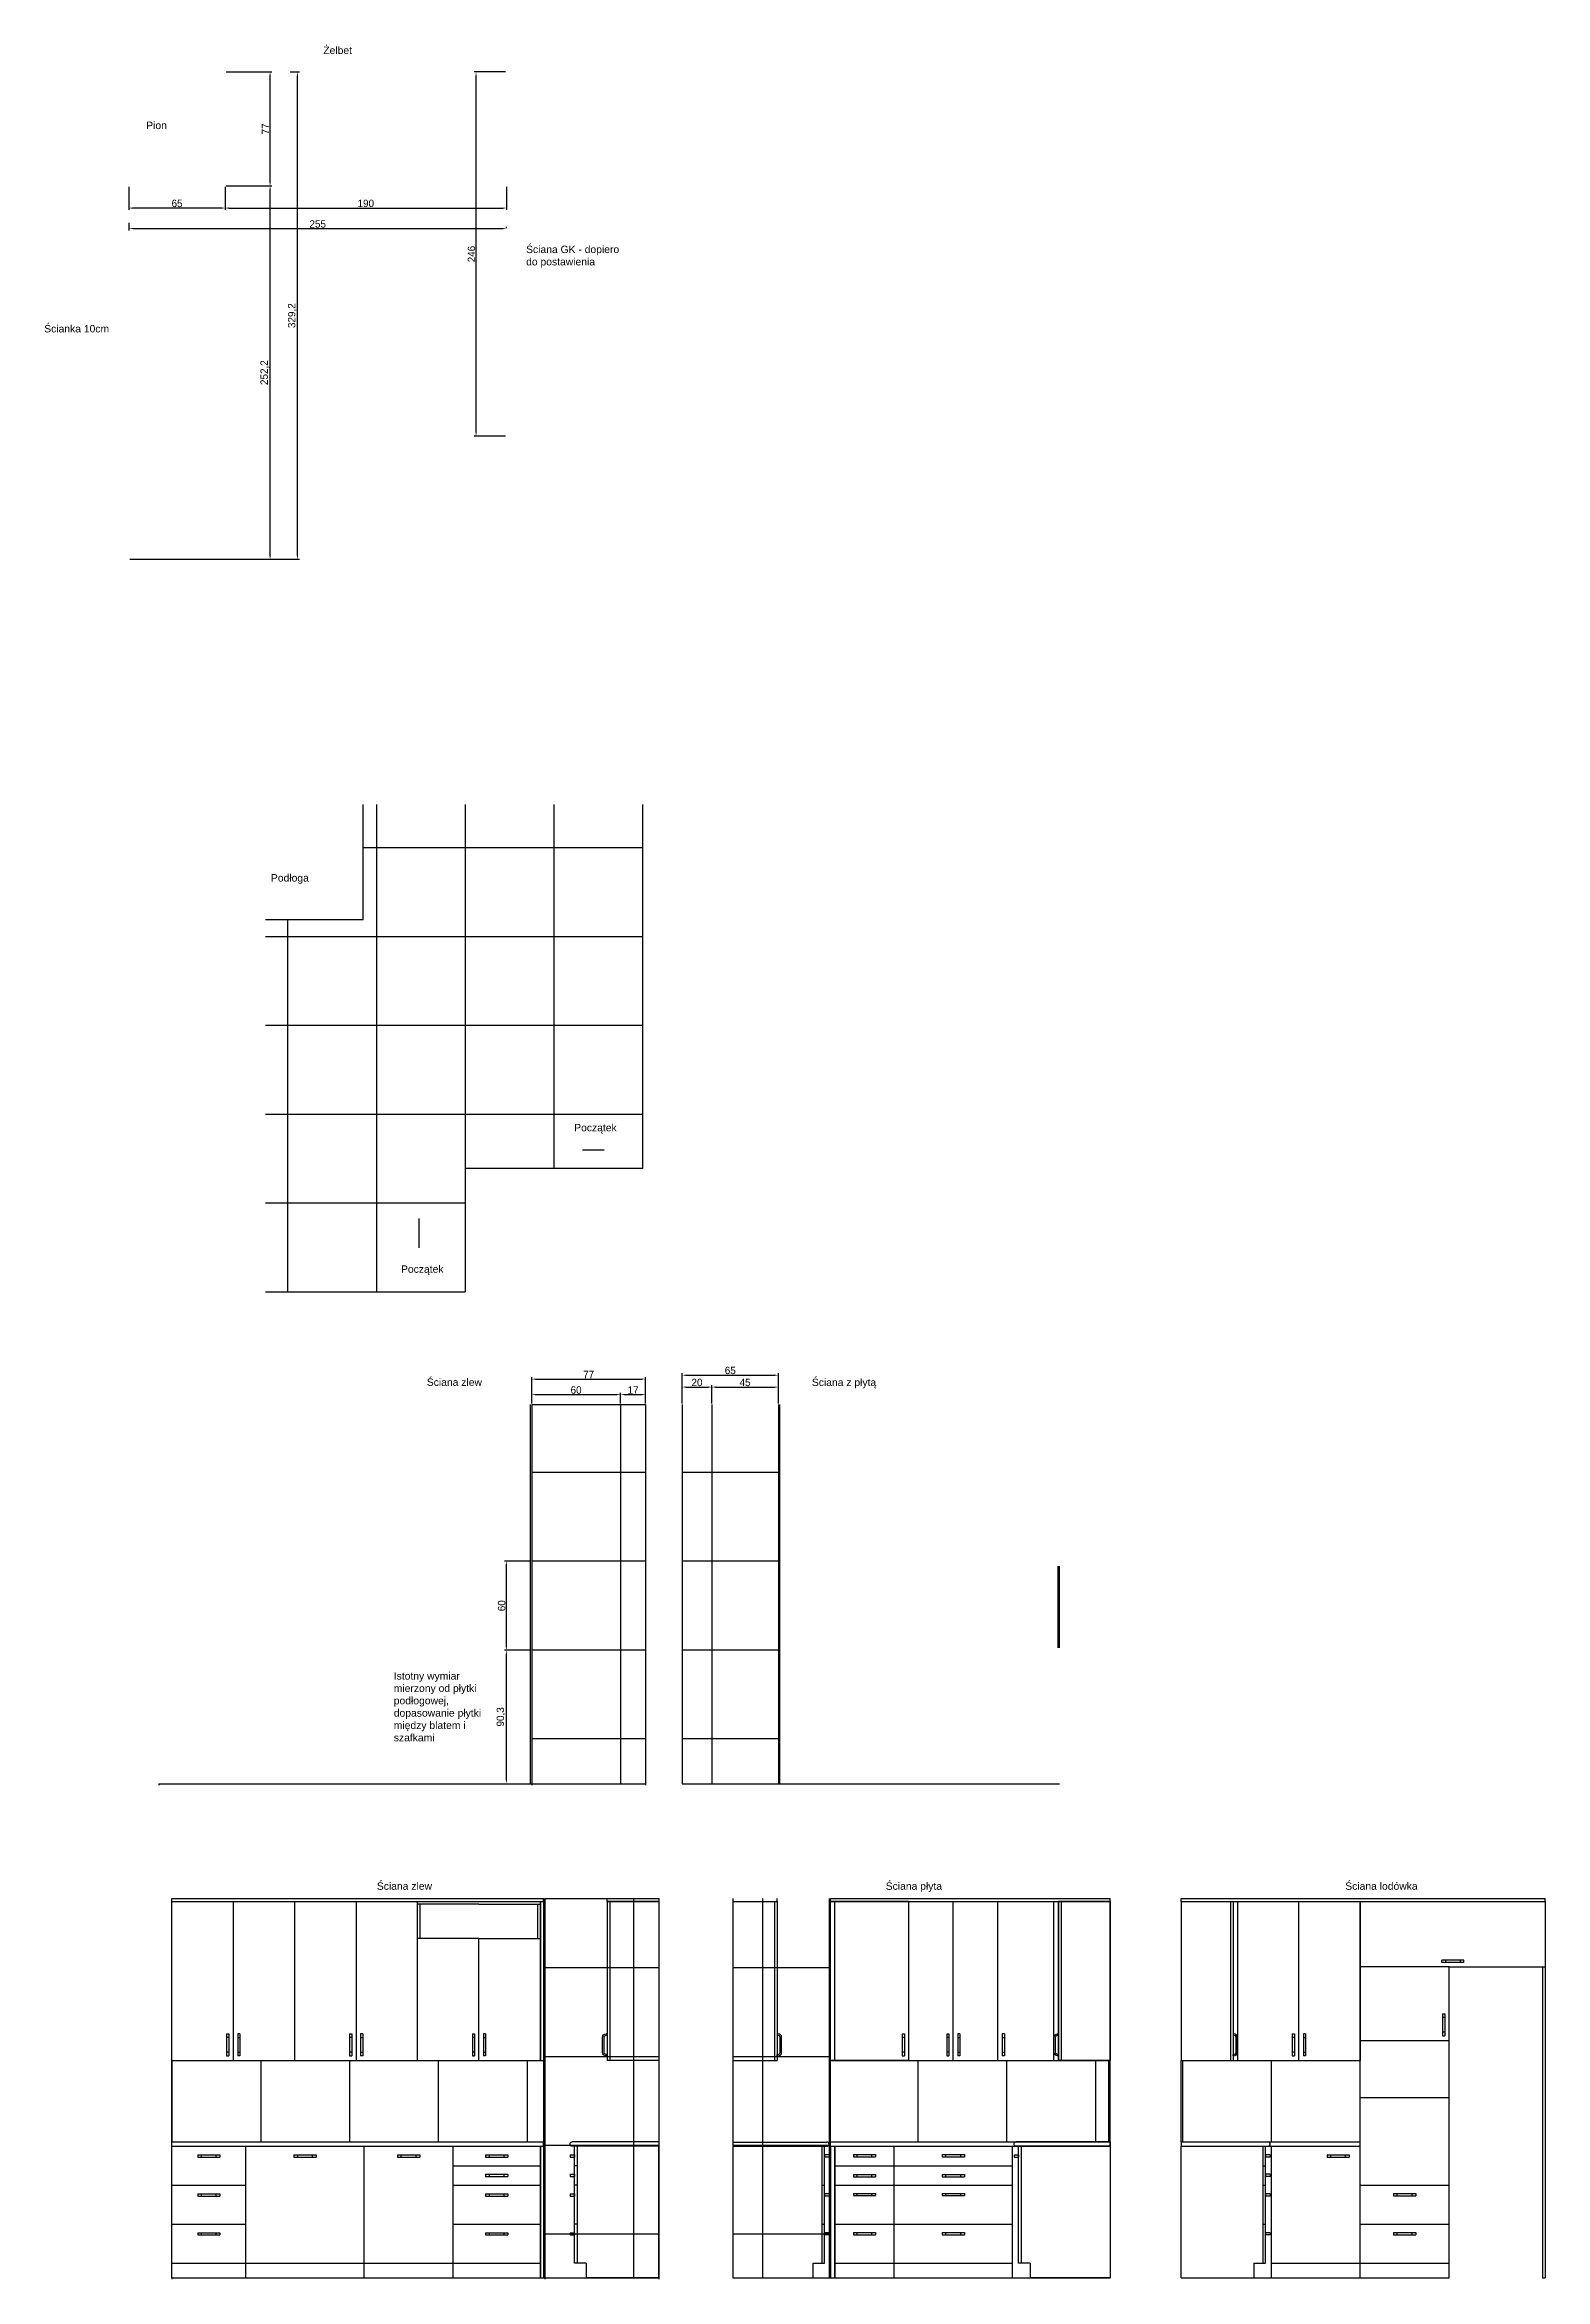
# Model space of a CAD drawing. Header units: millimetres. Extents: x 369 to 7898, y -3373 to 1610.
# Drawn here: x 4156 to 5170, y -1523 to -13 of the extents above; entities that cross this region are included whole.
import ezdxf

# ---------------------------------------------------------------- set-up
doc = ezdxf.new("R2010")
doc.units = ezdxf.units.MM
doc.layers.add('Meble', color=42, linetype='Continuous')
doc.layers.add('Płytki', color=254, linetype='Continuous')
doc.layers.add('Wymiar', color=7, linetype='Continuous', true_color=0x9e9e9e)
doc.dimstyles.new('ISO-25', dxfattribs={"dimtxt": 2.5, "dimasz": 2.5, "dimexe": 1.25, "dimexo": 0.625, "dimtad": 1, "dimtxsty": 'Standard', "dimcen": 2.5, "dimadec": 0, "dimazin": 0, "dimtfac": 1, "dimtmove": 0, "dimatfit": 3, "dimfxl": 1, "dimarcsym": 0})

msp = doc.modelspace()

# ---------------------------------------------------------------- texts
at = {"color": 104, "char_height": 5, "attachment_point": 1}
for s, insert, width in [('{\\fArial|b0|i0|c238|p0;Żelbet}', (4344.381, -14.572), 64.10948), ('{\\fArial|b0|i0|c238|p0;Pion}', (4224.745, -65.281), 64.10948), ('{\\fArial|b0|i0|c238|p0;Ściana GK - dopiero do postawienia}', (4481.433, -149.039), 64.10948), ('{\\fArial|b0|i0|c238|p0;Ścianka 10cm}', (4155.819, -202.641), 64.10948), ('{\\fArial|b0|i0|c238|p0;Podłoga}', (4309.01, -573.594), 64.10948), ('{\\fArial|b0|i0|c238|p0;Początek}', (4513.912, -742.325), 35.22546), ('{\\fArial|b0|i0|c238|p0;Początek}', (4396.916, -837.892), 35.22546), ('{\\fArial|b0|i0|c238|p0;Ściana zlew}', (4414.333, -914.285), 64.10948), ('{\\fArial|b0|i0|c238|p0;Ściana z płytą}', (4674.512, -914.396), 64.10948), ('{\\fArial|b0|i0|c238|p0;Istotny wymiar mierzony od płytki podłogowej, dopasowanie płytki między blatem i szafkami}', (4392.02, -1112.714), 69.4963), ('{\\fArial|b0|i0|c238|p0;Ściana zlew}', (4380.583, -1254.703), 64.10948), ('{\\fArial|b0|i0|c238|p0;Ściana płyta}', (4724.415, -1254.703), 64.10948), ('{\\fArial|b0|i0|c238|p0;Ściana lodówka}', (5034.914, -1254.703), 64.10948)]:
    msp.add_mtext(s, dxfattribs=dict(at, insert=insert, width=width))

# ---------------------------------------------------------------- blocks, each defined once
blk = doc.blocks.new('*D642')
at = {"layer": 'Defpoints', "color": 0}
for p in [(4278.1, -108.7), (4308.4, -108.7), (4213.1, -360.9)]:
    blk.add_point(p, dxfattribs=at)
at = {"layer": 'Wymiar', "color": 0, "lineweight": -2}
for p, q in [((4278.7, -108.7), (4309.7, -108.7)), ((4308.4, -358.4), (4308.4, -111.2)), ((4213.7, -360.9), (4309.7, -360.9))]:
    blk.add_line(p, q, dxfattribs=at)
at = {"layer": 'Wymiar', "color": 0}
for points in [[(4308.9, -111.2), (4308, -111.2), (4308.4, -108.7)], [(4308, -358.4), (4308.9, -358.4), (4308.4, -360.9)]]:
    blk.add_solid(points, dxfattribs=at)
at = {"layer": 'Wymiar', "color": 0, "insert": (4304.9, -234.8), "char_height": 5, "attachment_point": 5, "rotation": 90}
blk.add_mtext('252,2', dxfattribs=at)
blk = doc.blocks.new('*D643')
at = {"layer": 'Defpoints', "color": 0}
for p in [(4278.1, -31.7), (4308.4, -31.7), (4278.1, -108.7)]:
    blk.add_point(p, dxfattribs=at)
at = {"layer": 'Wymiar', "color": 0, "lineweight": -2}
for p, q in [((4278.7, -31.7), (4309.7, -31.7)), ((4308.4, -106.2), (4308.4, -34.2)), ((4278.7, -108.7), (4309.7, -108.7))]:
    blk.add_line(p, q, dxfattribs=at)
at = {"layer": 'Wymiar', "color": 0}
for points in [[(4308.9, -34.2), (4308, -34.2), (4308.4, -31.7)], [(4308, -106.2), (4308.9, -106.2), (4308.4, -108.7)]]:
    blk.add_solid(points, dxfattribs=at)
at = {"layer": 'Wymiar', "color": 0, "insert": (4305.3, -70.2), "char_height": 5, "attachment_point": 5, "rotation": 90}
blk.add_mtext('77', dxfattribs=at)
blk = doc.blocks.new('*D644')
at = {"layer": 'Defpoints', "color": 0}
for p in [(4321.5, -31.7), (4327, -31.7), (4213.1, -360.9)]:
    blk.add_point(p, dxfattribs=at)
at = {"layer": 'Wymiar', "color": 0, "lineweight": -2}
for p, q in [((4322.1, -31.7), (4328.3, -31.7)), ((4327, -358.4), (4327, -34.2)), ((4213.7, -360.9), (4328.3, -360.9))]:
    blk.add_line(p, q, dxfattribs=at)
at = {"layer": 'Wymiar', "color": 0}
for points in [[(4327.4, -34.2), (4326.6, -34.2), (4327, -31.7)], [(4326.6, -358.4), (4327.4, -358.4), (4327, -360.9)]]:
    blk.add_solid(points, dxfattribs=at)
at = {"layer": 'Wymiar', "color": 0, "insert": (4323.5, -196.3), "char_height": 5, "attachment_point": 5, "rotation": 90}
blk.add_mtext('329,2', dxfattribs=at)
blk = doc.blocks.new('*D645')
at = {"layer": 'Defpoints', "color": 0}
for p in [(4447.6, -31.7), (4468.1, -31.7), (4468.1, -277.7)]:
    blk.add_point(p, dxfattribs=at)
at = {"layer": 'Wymiar', "color": 0, "lineweight": -2}
for p, q in [((4467.5, -31.7), (4446.3, -31.7)), ((4447.6, -275.2), (4447.6, -34.2)), ((4467.5, -277.7), (4446.3, -277.7))]:
    blk.add_line(p, q, dxfattribs=at)
at = {"layer": 'Wymiar', "color": 0}
for points in [[(4448, -34.2), (4447.2, -34.2), (4447.6, -31.7)], [(4447.2, -275.2), (4448, -275.2), (4447.6, -277.7)]]:
    blk.add_solid(points, dxfattribs=at)
at = {"layer": 'Wymiar', "color": 0, "insert": (4444.5, -154.7), "char_height": 5, "attachment_point": 5, "rotation": 90}
blk.add_mtext('246', dxfattribs=at)
blk = doc.blocks.new('*D646')
at = {"layer": 'Defpoints', "color": 0}
for p in [(4278.1, -108.7), (4468.1, -108.7), (4468.1, -123.6)]:
    blk.add_point(p, dxfattribs=at)
at = {"layer": 'Wymiar', "color": 0, "lineweight": -2}
for p, q in [((4278.1, -109.3), (4278.1, -124.9)), ((4468.1, -109.3), (4468.1, -124.9)), ((4280.6, -123.6), (4465.6, -123.6))]:
    blk.add_line(p, q, dxfattribs=at)
at = {"layer": 'Wymiar', "color": 0}
for points in [[(4280.6, -123.2), (4280.6, -124.1), (4278.1, -123.6)], [(4465.6, -124.1), (4465.6, -123.2), (4468.1, -123.6)]]:
    blk.add_solid(points, dxfattribs=at)
at = {"layer": 'Wymiar', "color": 0, "insert": (4373.1, -120.5), "char_height": 5, "attachment_point": 5}
blk.add_mtext('190', dxfattribs=at)
blk = doc.blocks.new('*D647')
at = {"layer": 'Defpoints', "color": 0}
for p in [(4213.1, -108.7), (4278.1, -108.7), (4213.1, -123.6)]:
    blk.add_point(p, dxfattribs=at)
at = {"layer": 'Wymiar', "color": 0, "lineweight": -2}
for p, q in [((4213.1, -109.3), (4213.1, -124.9)), ((4278.1, -109.3), (4278.1, -124.9)), ((4275.6, -123.6), (4215.6, -123.6))]:
    blk.add_line(p, q, dxfattribs=at)
at = {"layer": 'Wymiar', "color": 0}
for points in [[(4215.6, -123.2), (4215.6, -124.1), (4213.1, -123.6)], [(4275.6, -124.1), (4275.6, -123.2), (4278.1, -123.6)]]:
    blk.add_solid(points, dxfattribs=at)
at = {"layer": 'Wymiar', "color": 0, "insert": (4245.6, -120.5), "char_height": 5, "attachment_point": 5}
blk.add_mtext('65', dxfattribs=at)
blk = doc.blocks.new('*D648')
at = {"layer": 'Defpoints', "color": 0}
for p in [(4213.1, -132.9), (4468.1, -137.5), (4468.1, -137.8)]:
    blk.add_point(p, dxfattribs=at)
at = {"layer": 'Wymiar', "color": 0, "lineweight": -2}
for p, q in [((4213.1, -133.5), (4213.1, -138.7)), ((4215.6, -137.5), (4465.6, -137.5)), ((4468.1, -137.2), (4468.1, -136.2))]:
    blk.add_line(p, q, dxfattribs=at)
at = {"layer": 'Wymiar', "color": 0}
for points in [[(4215.6, -137.1), (4215.6, -137.9), (4213.1, -137.5)], [(4465.6, -137.9), (4465.6, -137.1), (4468.1, -137.5)]]:
    blk.add_solid(points, dxfattribs=at)
at = {"layer": 'Wymiar', "color": 0, "insert": (4340.6, -134.4), "char_height": 5, "attachment_point": 5}
blk.add_mtext('255', dxfattribs=at)
blk = doc.blocks.new('*D669')
at = {"layer": 'Defpoints', "color": 0}
for p in [(4606.9, -920.1), (4586.9, -931.9), (4606.9, -931.9)]:
    blk.add_point(p, dxfattribs=at)
at = {"layer": 'Płytki', "color": 0, "lineweight": -2}
for p, q in [((4586.9, -931.3), (4586.9, -918.9)), ((4589.4, -920.1), (4604.4, -920.1)), ((4606.9, -931.3), (4606.9, -918.9))]:
    blk.add_line(p, q, dxfattribs=at)
at = {"layer": 'Płytki', "color": 0}
for points in [[(4589.4, -919.7), (4589.4, -920.5), (4586.9, -920.1)], [(4604.4, -920.5), (4604.4, -919.7), (4606.9, -920.1)]]:
    blk.add_solid(points, dxfattribs=at)
at = {"layer": 'Płytki', "color": 0, "insert": (4596.9, -917), "char_height": 5, "attachment_point": 5}
blk.add_mtext('20', dxfattribs=at)
blk = doc.blocks.new('*D670')
at = {"layer": 'Defpoints', "color": 0}
for p in [(4651.9, -920.1), (4606.9, -931.9), (4651.9, -931.9)]:
    blk.add_point(p, dxfattribs=at)
at = {"layer": 'Płytki', "color": 0, "lineweight": -2}
for p, q in [((4606.9, -931.3), (4606.9, -918.9)), ((4609.4, -920.1), (4649.4, -920.1)), ((4651.9, -931.3), (4651.9, -918.9))]:
    blk.add_line(p, q, dxfattribs=at)
at = {"layer": 'Płytki', "color": 0}
for points in [[(4609.4, -919.7), (4609.4, -920.5), (4606.9, -920.1)], [(4649.4, -920.5), (4649.4, -919.7), (4651.9, -920.1)]]:
    blk.add_solid(points, dxfattribs=at)
at = {"layer": 'Płytki', "color": 0, "insert": (4629.4, -917), "char_height": 5, "attachment_point": 5}
blk.add_mtext('45', dxfattribs=at)
blk = doc.blocks.new('*D671')
at = {"layer": 'Defpoints', "color": 0}
for p in [(4651.9, -912.1), (4586.9, -931.9), (4651.9, -931.9)]:
    blk.add_point(p, dxfattribs=at)
at = {"layer": 'Płytki', "color": 0, "lineweight": -2}
for p, q in [((4586.9, -931.3), (4586.9, -910.8)), ((4589.4, -912.1), (4649.4, -912.1)), ((4651.9, -931.3), (4651.9, -910.8))]:
    blk.add_line(p, q, dxfattribs=at)
at = {"layer": 'Płytki', "color": 0}
for points in [[(4589.4, -911.7), (4589.4, -912.5), (4586.9, -912.1)], [(4649.4, -912.5), (4649.4, -911.7), (4651.9, -912.1)]]:
    blk.add_solid(points, dxfattribs=at)
at = {"layer": 'Płytki', "color": 0, "insert": (4619.4, -908.9), "char_height": 5, "attachment_point": 5}
blk.add_mtext('65', dxfattribs=at)
blk = doc.blocks.new('*D672')
at = {"layer": 'Defpoints', "color": 0}
for p in [(4485.2, -931.9), (4545.2, -925.2), (4545.2, -931.9)]:
    blk.add_point(p, dxfattribs=at)
at = {"layer": 'Płytki', "color": 0, "lineweight": -2}
for p, q in [((4485.2, -931.3), (4485.2, -923.9)), ((4487.7, -925.2), (4542.7, -925.2)), ((4545.2, -931.3), (4545.2, -923.9))]:
    blk.add_line(p, q, dxfattribs=at)
at = {"layer": 'Płytki', "color": 0}
for points in [[(4487.7, -924.8), (4487.7, -925.6), (4485.2, -925.2)], [(4542.7, -925.6), (4542.7, -924.8), (4545.2, -925.2)]]:
    blk.add_solid(points, dxfattribs=at)
at = {"layer": 'Płytki', "color": 0, "insert": (4515.2, -922.1), "char_height": 5, "attachment_point": 5}
blk.add_mtext('60', dxfattribs=at)
blk = doc.blocks.new('*D673')
at = {"layer": 'Defpoints', "color": 0}
for p in [(4545.2, -931.9), (4562.2, -925.2), (4562.2, -931.9)]:
    blk.add_point(p, dxfattribs=at)
at = {"layer": 'Płytki', "color": 0, "lineweight": -2}
for p, q in [((4545.2, -931.3), (4545.2, -923.9)), ((4547.7, -925.2), (4559.7, -925.2)), ((4562.2, -931.3), (4562.2, -923.9))]:
    blk.add_line(p, q, dxfattribs=at)
at = {"layer": 'Płytki', "color": 0}
for points in [[(4547.7, -924.8), (4547.7, -925.6), (4545.2, -925.2)], [(4559.7, -925.6), (4559.7, -924.8), (4562.2, -925.2)]]:
    blk.add_solid(points, dxfattribs=at)
at = {"layer": 'Płytki', "color": 0, "insert": (4553.7, -922.1), "char_height": 5, "attachment_point": 5}
blk.add_mtext('17', dxfattribs=at)
blk = doc.blocks.new('*D674')
at = {"layer": 'Defpoints', "color": 0}
for p in [(4562.2, -914.7), (4485.2, -931.9), (4562.2, -931.9)]:
    blk.add_point(p, dxfattribs=at)
at = {"layer": 'Płytki', "color": 0, "lineweight": -2}
for p, q in [((4485.2, -931.3), (4485.2, -913.4)), ((4487.7, -914.7), (4559.7, -914.7)), ((4562.2, -931.3), (4562.2, -913.4))]:
    blk.add_line(p, q, dxfattribs=at)
at = {"layer": 'Płytki', "color": 0}
for points in [[(4487.7, -914.3), (4487.7, -915.1), (4485.2, -914.7)], [(4559.7, -915.1), (4559.7, -914.3), (4562.2, -914.7)]]:
    blk.add_solid(points, dxfattribs=at)
at = {"layer": 'Płytki', "color": 0, "insert": (4523.7, -911.6), "char_height": 5, "attachment_point": 5}
blk.add_mtext('77', dxfattribs=at)
blk = doc.blocks.new('*D680')
at = {"layer": 'Defpoints', "color": 0}
for p in [(4468.1, -1097.8), (4485.2, -1097.8), (4465.8, -1188.1)]:
    blk.add_point(p, dxfattribs=at)
at = {"layer": 'Płytki', "color": 0, "lineweight": -2}
for p, q in [((4484.6, -1097.8), (4466.8, -1097.8)), ((4468.1, -1185.6), (4468.1, -1100.3)), ((4466.4, -1188.1), (4469.3, -1188.1))]:
    blk.add_line(p, q, dxfattribs=at)
at = {"layer": 'Płytki', "color": 0}
for points in [[(4468.5, -1100.3), (4467.7, -1100.3), (4468.1, -1097.8)], [(4467.7, -1185.6), (4468.5, -1185.6), (4468.1, -1188.1)]]:
    blk.add_solid(points, dxfattribs=at)
at = {"layer": 'Płytki', "color": 0, "insert": (4464.5, -1142.9), "char_height": 5, "attachment_point": 5, "rotation": 90}
blk.add_mtext('90,3', dxfattribs=at)
blk = doc.blocks.new('*D681')
at = {"layer": 'Defpoints', "color": 0}
for p in [(4468.1, -1037.8), (4485.2, -1037.8), (4485.2, -1097.8)]:
    blk.add_point(p, dxfattribs=at)
at = {"layer": 'Płytki', "color": 0, "lineweight": -2}
for p, q in [((4484.6, -1037.8), (4466.8, -1037.8)), ((4468.1, -1095.3), (4468.1, -1040.3)), ((4484.6, -1097.8), (4466.8, -1097.8))]:
    blk.add_line(p, q, dxfattribs=at)
at = {"layer": 'Płytki', "color": 0}
for points in [[(4468.5, -1040.3), (4467.6, -1040.3), (4468.1, -1037.8)], [(4467.6, -1095.3), (4468.5, -1095.3), (4468.1, -1097.8)]]:
    blk.add_solid(points, dxfattribs=at)
at = {"layer": 'Płytki', "color": 0, "insert": (4464.9, -1067.8), "char_height": 5, "attachment_point": 5, "rotation": 90}
blk.add_mtext('60', dxfattribs=at)
blk = doc.blocks.new('Z$W@#292')
for p, q in [((0, 1.5), (15, 1.5)), ((0, 1.5), (0, 0)), ((0, 0), (15, 0)), ((2.5, 0), (2.5, 1.5)), ((12.5, 0), (12.5, 1.5)), ((15, 1.5), (15, 0))]:
    blk.add_line(p, q)
blk = doc.blocks.new('Z$W@#27593')
for p, q in [((0, 0), (0, 88.9)), ((0, 88.9), (60, 88.9)), ((60, 0), (60, 88.9)), ((0, 10), (60, 10)), ((0, 0), (60, 0))]:
    blk.add_line(p, q)
blk.add_blockref('Z$W@#292', (22.5, 81.575))
blk = doc.blocks.new('Z$W@#22725')
for p, q in [((0, 0), (0, 88.9)), ((0, 88.9), (80, 88.9)), ((80, 0), (80, 88.9)), ((0, 10), (80, 10)), ((0, 0), (80, 0))]:
    blk.add_line(p, q)
blk.add_blockref('Z$W@#292', (32.5, 81.575))
blk = doc.blocks.new('Z$W@#13031')
for p, q in [((0, 0), (0, 88.9)), ((0, 88.9), (50, 88.9)), ((50, 0), (50, 88.9)), ((0, 62.6), (50, 62.6)), ((0, 36.3), (50, 36.3)), ((0, 10), (50, 10)), ((0, 0), (50, 0))]:
    blk.add_line(p, q)
for p in [(17.5, 81.575), (17.5, 55.275), (17.5, 28.975)]:
    blk.add_blockref('Z$W@#292', p)
blk = doc.blocks.new('Z$W@#31286')
for p, q in [((0, 88.9), (55.2, 88.9)), ((0, 0), (0, 88.9)), ((55.2, 88.9), (55.2, 10)), ((55.2, 88.9), (57, 88.9)), ((55.2, 75.75), (57, 75.75)), ((57, 10), (57, 88.9)), ((60, 83.07), (57, 83.07)), ((57, 83.07), (57, 81.57)), ((60, 81.57), (57, 81.57)), ((60, 83.07), (60, 81.57)), ((55.2, 62.6), (57, 62.6)), ((60, 69.92), (57, 69.92)), ((57, 69.92), (57, 68.42)), ((60, 68.42), (57, 68.42)), ((60, 69.92), (60, 68.42)), ((60, 56.77), (57, 56.77)), ((57, 56.77), (57, 55.27)), ((60, 55.27), (57, 55.27)), ((60, 56.77), (60, 55.27)), ((55.2, 36.3), (57, 36.3)), ((60, 30.47), (57, 30.47)), ((57, 30.47), (57, 28.97)), ((60, 30.47), (60, 28.97)), ((60, 28.97), (57, 28.97)), ((0, 0), (49, 0)), ((49, 10), (57, 10)), ((49, 10), (49, 0))]:
    blk.add_line(p, q)
blk = doc.blocks.new('Z$W@#7900')
for p, q in [((0, 88.9), (0, 0)), ((0, 88.9), (60.2, 88.9)), ((60.2, 88.9), (60.2, 10)), ((60.2, 88.9), (62, 88.9)), ((62, 10), (62, 88.9)), ((65, 83.07), (62, 83.07)), ((62, 83.07), (62, 81.57)), ((65, 81.57), (62, 81.57)), ((65, 83.07), (65, 81.57)), ((60.2, 62.6), (62, 62.6)), ((65, 56.77), (62, 56.77)), ((62, 56.77), (62, 55.27)), ((65, 55.27), (62, 55.27)), ((65, 56.77), (65, 55.27)), ((60.2, 36.3), (62, 36.3)), ((65, 30.47), (62, 30.47)), ((62, 30.47), (62, 28.97)), ((65, 30.47), (65, 28.97)), ((65, 28.97), (62, 28.97)), ((0, 0), (54, 0)), ((54, 10), (62, 10)), ((54, 10), (54, 0))]:
    blk.add_line(p, q)
blk = doc.blocks.new('Z$W@#19187')
for p, q in [((0, 2.8), (0, 0)), ((0, 2.8), (63.6, 2.8)), ((0, 0), (63.6, 0))]:
    blk.add_line(p, q)
blk.add_arc((63.6, 1.4), 1.4, 270, 90)
blk = doc.blocks.new('Z$W@#14270')
for p, q in [((0, 0), (0, 88.9)), ((0, 88.9), (80, 88.9)), ((0, 75.75), (80, 75.75)), ((80, 0), (80, 88.9)), ((80, 0), (80, 88.9)), ((0, 62.6), (80, 62.6)), ((0, 36.3), (80, 36.3)), ((0, 10), (80, 10)), ((0, 0), (80, 0))]:
    blk.add_line(p, q)
for p in [(32.5, 81.75), (32.5, 68.25), (32.5, 55.55), (32.5, 29.05)]:
    blk.add_blockref('Z$W@#292', p)
blk = doc.blocks.new('Z$W@#235')
for p, q in [((0, 88.9), (0, 0)), ((0, 88.9), (60.2, 88.9)), ((60.2, 88.9), (60.2, 10)), ((60.2, 88.9), (62, 88.9)), ((62, 10), (62, 88.9)), ((65, 83.07), (62, 83.07)), ((62, 83.07), (62, 81.57)), ((65, 81.57), (62, 81.57)), ((65, 83.07), (65, 81.57)), ((0, 0), (54, 0)), ((54, 10), (62, 10)), ((54, 10), (54, 0))]:
    blk.add_line(p, q)
blk = doc.blocks.new('Z$W@#2125')
for p, q in [((0, 0), (0, 88.9)), ((0, 88.9), (60, 88.9)), ((60, 0), (60, 88.9)), ((0, 10), (60, 10)), ((0, 0), (60, 0))]:
    blk.add_line(p, q)
blk.add_blockref('Z$W@#292', (37.5, 81.575))
blk = doc.blocks.new('Z$W@#26576')
for p, q in [((0, 88.9), (55.2, 88.9)), ((0, 0), (0, 88.9)), ((55.2, 88.9), (55.2, 10)), ((55.2, 88.9), (57, 88.9)), ((55.2, 75.75), (57, 75.75)), ((57, 10), (57, 88.9)), ((60, 83.07), (57, 83.07)), ((57, 83.07), (57, 81.57)), ((60, 81.57), (57, 81.57)), ((60, 83.07), (60, 81.57)), ((55.2, 62.6), (57, 62.6)), ((60, 69.92), (57, 69.92)), ((57, 69.92), (57, 68.42)), ((60, 68.42), (57, 68.42)), ((60, 69.92), (60, 68.42)), ((60, 56.77), (57, 56.77)), ((57, 56.77), (57, 55.27)), ((60, 55.27), (57, 55.27)), ((60, 56.77), (60, 55.27)), ((55.2, 36.3), (57, 36.3)), ((60, 30.47), (57, 30.47)), ((57, 30.47), (57, 28.97)), ((60, 30.47), (60, 28.97)), ((60, 28.97), (57, 28.97)), ((0, 0), (49, 0)), ((49, 10), (57, 10)), ((49, 10), (49, 0))]:
    blk.add_line(p, q)
blk = doc.blocks.new('Z$W@#26130')
for p, q in [((0, 0), (0, 88.9)), ((0, 88.9), (40, 88.9)), ((0, 75.75), (40, 75.75)), ((40, 0), (40, 88.9)), ((0, 62.6), (40, 62.6)), ((0, 36.3), (40, 36.3)), ((0, 10), (40, 10)), ((0, 0), (40, 0))]:
    blk.add_line(p, q)
for p in [(12.5, 81.75), (12.5, 68.25), (12.5, 55.55), (12.5, 29.05)]:
    blk.add_blockref('Z$W@#292', p)
blk = doc.blocks.new('Z$W@#6411')
for p, q in [((0, 0), (0, 88.9)), ((0, 88.9), (59, 88.9)), ((0.1, 75.75), (59, 75.75)), ((59, 0), (59, 88.9)), ((0.1, 62.6), (59, 62.6)), ((0.1, 36.3), (59, 36.3)), ((0, 0), (59, 0)), ((0.1, 10), (59, 10))]:
    blk.add_line(p, q)
for p in [(22, 81.575), (22, 68.425), (22, 55.275), (22, 28.975)]:
    blk.add_blockref('Z$W@#292', p)
blk = doc.blocks.new('Z$W@#19357')
for p, q in [((0, 88.9), (2, 88.9)), ((0, 88.9), (0, 0)), ((2, 88.9), (2, 0)), ((0, 0), (2, 0))]:
    blk.add_line(p, q)
blk = doc.blocks.new('Z$W@#2324')
for p, q in [((0, 0), (0, 3)), ((0, 3), (251, 3)), ((0, 0), (251, 0)), ((251, 0), (251, 3))]:
    blk.add_line(p, q)
blk = doc.blocks.new('Z$W@#27384')
for p, q in [((0, 0), (0, 2)), ((0, 2), (251, 2)), ((0, 0), (251, 0)), ((251, 0), (251, 2))]:
    blk.add_line(p, q)
blk = doc.blocks.new('Z$W@#20556')
for p, q in [((0, 0), (0, 107.3)), ((0, 107.3), (83, 107.3)), ((41.5, 107.3), (41.5, 0)), ((83, 0), (83, 107.3)), ((0, 0), (83, 0))]:
    blk.add_line(p, q)
at = {"xscale": -1, "rotation": 90.00000000000001}
blk.add_blockref('Z$W@#292', (38.5, 18), dxfattribs=at)
at = {"rotation": -90.00000000000001}
blk.add_blockref('Z$W@#292', (44.5, 18), dxfattribs=at)
blk = doc.blocks.new('Z$W@#1626')
for p, q in [((0, 0), (0, 107.3)), ((0, 107.3), (83, 107.3)), ((41.5, 107.3), (41.5, 0)), ((83, 0), (83, 107.3)), ((0, 0), (83, 0))]:
    blk.add_line(p, q)
at = {"xscale": -1, "rotation": 90.00000000000001}
blk.add_blockref('Z$W@#292', (38.5, 18), dxfattribs=at)
at = {"rotation": -90.00000000000001}
blk.add_blockref('Z$W@#292', (44.5, 18), dxfattribs=at)
blk = doc.blocks.new('Z$W@#8526')
for p, q in [((0, 0), (0, 107.3)), ((0, 107.3), (83, 107.3)), ((83, 0), (83, 107.3)), ((41.5, 105.5), (0, 105.5)), ((1.8, 82.3), (1.8, 105.5)), ((41.5, 105.5), (83, 105.5)), ((81.2, 82.3), (81.2, 105.5)), ((41.5, 82.3), (0, 82.3)), ((41.5, 82.3), (83, 82.3)), ((41.5, 0), (41.5, 82.3)), ((0, 0), (83, 0))]:
    blk.add_line(p, q)
at = {"xscale": -1, "rotation": 90.00000000000001}
blk.add_blockref('Z$W@#292', (38.5, 18), dxfattribs=at)
at = {"rotation": -90.00000000000001}
blk.add_blockref('Z$W@#292', (44.5, 18), dxfattribs=at)
blk = doc.blocks.new('Z$W@#27982')
for p, q in [((0, 3), (0, 2.5)), ((0, 3), (1, 3)), ((1, 3), (1, 2.5)), ((2.5, 1), (12.5, 1)), ((2.5, 0), (12.5, 0)), ((15, 3), (14, 3)), ((14, 3), (14, 2.5)), ((15, 3), (15, 2.5))]:
    blk.add_line(p, q)
for centre, radius, start, end in [((2.5, 2.5), 2.5, 180, 270), ((2.5, 2.5), 1.5, 180, 270), ((12.5, 2.5), 1.5, 270, 0), ((12.5, 2.5), 2.5, 270, 0)]:
    blk.add_arc(centre, radius, start, end)
blk = doc.blocks.new('Z$W@#23271')
for p, q in [((0, 107.3), (35, 107.3)), ((0, 107.3), (0, 0)), ((33.2, 107.3), (33.2, 0)), ((35, 107.3), (35, 0)), ((0, 0), (35, 0))]:
    blk.add_line(p, q)
at = {"rotation": 90}
blk.add_blockref('Z$W@#27982', (38, 3), dxfattribs=at)
blk = doc.blocks.new('Z$W@#23869')
for p, q in [((0, 3), (0, 0)), ((0, 3), (58.6, 3)), ((0, 0), (58.6, 0))]:
    blk.add_line(p, q)
blk.add_arc((58.5, 1.5), 1.5, 273.8141, 86.1859)
blk = doc.blocks.new('Z$W@#29361')
for p, q in [((0, 88.9), (3, 88.9)), ((0, 88.9), (0, 0)), ((3, 88.9), (3, 0)), ((0, 0), (3, 0))]:
    blk.add_line(p, q)
blk = doc.blocks.new('Z$W@#12896')
for p, q in [((0, 3), (189, 3)), ((0, 0), (0, 3)), ((0, 0), (189, 0)), ((189, 0), (189, 3))]:
    blk.add_line(p, q)
blk = doc.blocks.new('Z$W@#13022')
for p, q in [((3, 107.3), (0, 107.3)), ((0, 0), (0, 107.3)), ((3, 0), (3, 107.3)), ((3, 0), (0, 0))]:
    blk.add_line(p, q)
blk = doc.blocks.new('Z$W@#29617')
for p, q in [((0, 107.3), (30, 107.3)), ((0, 107.3), (0, 0)), ((28.2, 107.3), (28.2, 0)), ((30, 107.3), (30, 0)), ((0, 0), (30, 0))]:
    blk.add_line(p, q)
at = {"rotation": 90}
blk.add_blockref('Z$W@#27982', (33, 3), dxfattribs=at)
blk = doc.blocks.new('Z$W@#27328')
for p, q in [((0, 0), (0, 2)), ((0, 2), (189, 2)), ((0, 0), (189, 0)), ((189, 0), (189, 2))]:
    blk.add_line(p, q)
blk = doc.blocks.new('Z$W@#27930')
for p, q in [((50, 107.3), (0, 107.3)), ((0, 0), (0, 107.3)), ((50, 0), (50, 107.3)), ((50, 0), (0, 0))]:
    blk.add_line(p, q)
at = {"xscale": -1, "rotation": 90.00000000000001}
blk.add_blockref('Z$W@#292', (47, 18), dxfattribs=at)
blk = doc.blocks.new('Z$W@#24768')
for p, q in [((0, 107.3), (60, 107.3)), ((0, 0), (0, 107.3)), ((30, 0), (30, 107.3)), ((60, 0), (60, 107.3)), ((0, 0), (60, 0))]:
    blk.add_line(p, q)
at = {"xscale": -1, "rotation": 90.00000000000001}
blk.add_blockref('Z$W@#292', (27, 18), dxfattribs=at)
at = {"rotation": -90.00000000000001}
blk.add_blockref('Z$W@#292', (33, 18), dxfattribs=at)
blk = doc.blocks.new('Z$W@#29052')
for p, q in [((0, 107.3), (76, 107.3)), ((0, 0), (0, 107.3)), ((38, 0), (38, 107.3)), ((41, 0), (41, 107.3)), ((76, 0), (76, 107.3)), ((0, 0), (76, 0))]:
    blk.add_line(p, q)
at = {"rotation": -90.00000000000001}
blk.add_blockref('Z$W@#292', (3, 18), dxfattribs=at)
blk = doc.blocks.new('Z$W@#21297')
for p, q in [((0, 107.3), (35, 107.3)), ((0, 107.3), (0, 0)), ((33.2, 107.3), (33.2, 0)), ((35, 107.3), (35, 0)), ((0, 0), (35, 0))]:
    blk.add_line(p, q)
at = {"rotation": 90}
blk.add_blockref('Z$W@#27982', (38, 3), dxfattribs=at)
blk = doc.blocks.new('Z$W@#269')
for p, q in [((0, 0), (0, 2)), ((0, 2), (246, 2)), ((0, 0), (246, 0)), ((246, 0), (246, 2))]:
    blk.add_line(p, q)
blk = doc.blocks.new('Z$W@#6288')
for p, q in [((0, 107.3), (35, 107.3)), ((0, 107.3), (0, 0)), ((33.2, 107.3), (33.2, 0)), ((35, 107.3), (35, 0)), ((0, 0), (35, 0))]:
    blk.add_line(p, q)
at = {"rotation": 90}
blk.add_blockref('Z$W@#27982', (38, 3), dxfattribs=at)
blk = doc.blocks.new('Z$W@#30372')
for p, q in [((0, 107.3), (86, 107.3)), ((0, 107.3), (0, 0)), ((3, 107.3), (3, 0)), ((44.5, 0), (44.5, 107.3)), ((86, 107.3), (86, 0)), ((0, 0), (86, 0))]:
    blk.add_line(p, q)
at = {"xscale": -1, "rotation": 90.00000000000001}
blk.add_blockref('Z$W@#292', (41.5, 18), dxfattribs=at)
at = {"rotation": -90.00000000000001}
blk.add_blockref('Z$W@#292', (47.5, 18), dxfattribs=at)
blk = doc.blocks.new('Z$W@#19640')
for p, q in [((0, 62.8), (0, 254.2)), ((0, 254.2), (125, 254.2)), ((125, 254.2), (125, 0)), ((60, 210), (0, 210)), ((60, 63), (60, 210)), ((60, 210), (125, 210)), ((123.2, 210), (123.2, 0)), ((0.1, 160.4), (59.9, 160.4)), ((0, 0), (0, 63)), ((0.1, 62.6), (59.9, 62.6)), ((60, 0), (60, 63)), ((0.1, 36.3), (59.9, 36.3)), ((0, 0), (60, 0)), ((0.1, 10), (59.9, 10)), ((123.2, 0), (125, 0))]:
    blk.add_line(p, q)
at = {"rotation": 180}
blk.add_blockref('Z$W@#292', (70, 214.5), dxfattribs=at)
at = {"xscale": -1, "rotation": 90.00000000000001}
blk.add_blockref('Z$W@#292', (57, 178.4), dxfattribs=at)
for p in [(22.5, 55.45), (22.5, 29.15)]:
    blk.add_blockref('Z$W@#292', p)
blk = doc.blocks.new('Z$W@#17915')
for p, q in [((0, 3), (0, 0)), ((0, 3), (63.6, 3)), ((0, 0), (63.6, 0))]:
    blk.add_line(p, q)
blk.add_arc((63.5, 1.5), 1.5, 273.8141, 86.1859)
blk = doc.blocks.new('Z$W@#30435')
for p, q in [((0, 3), (0, 0)), ((0, 3), (58.6, 3)), ((0, 0), (58.6, 0))]:
    blk.add_line(p, q)
blk.add_arc((58.5, 1.5), 1.5, 273.8141, 86.1859)
blk = doc.blocks.new('Z$W@#3134')
for p, q in [((0, 0), (0, 3)), ((0, 3), (61, 3)), ((0, 0), (61, 0)), ((61, 0), (61, 3))]:
    blk.add_line(p, q)
blk = doc.blocks.new('Z$W@#28250')
for p, q in [((0, 107.3), (2, 107.3)), ((0, 107.3), (0, 0)), ((2, 107.3), (2, 0)), ((0, 0), (2, 0))]:
    blk.add_line(p, q)

# ---------------------------------------------------------------- dimensions: what is measured, and where the dimension line sits
at = {"layer": 'Płytki'}
for base, p1, p2, picture, middle in [((4651.918, -912.074), (4586.918, -931.89), (4651.918, -931.89), '*D671', (4619.418, -908.949)), ((4562.203, -914.682), (4485.203, -931.89), (4562.203, -931.89), '*D674', (4523.703, -911.557)), ((4545.203, -925.192), (4485.203, -931.89), (4545.203, -931.89), '*D672', (4515.203, -922.067)), ((4562.203, -925.192), (4545.203, -931.89), (4562.203, -931.89), '*D673', (4553.703, -922.067)), ((4606.918, -920.131), (4586.918, -931.89), (4606.918, -931.89), '*D669', (4596.918, -917.006)), ((4651.918, -920.131), (4606.918, -931.89), (4651.918, -931.89), '*D670', (4629.418, -917.006))]:
    dim = msp.add_linear_dim(base=base, p1=p1, p2=p2, dimstyle='ISO-25', override={"dimtxt": 5}, dxfattribs=at)
    dim.commit()
    dim.dimension.update_dxf_attribs({"geometry": picture, "text_midpoint": middle})
for base, p1, p2, picture, middle in [((4468.064, -1037.79), (4485.203, -1097.79), (4485.203, -1037.79), '*D681', (4464.939, -1067.79)), ((4468.075, -1097.79), (4465.788, -1188.09), (4485.203, -1097.79), '*D680', (4464.533, -1142.94))]:
    dim = msp.add_linear_dim(base=base, p1=p1, p2=p2, angle=90, dimstyle='ISO-25', override={"dimtxt": 5}, dxfattribs=at)
    dim.commit()
    dim.dimension.update_dxf_attribs({"geometry": picture, "text_midpoint": middle})
at = {"layer": 'Wymiar'}
for base, p1, p2, picture, middle in [((4327.031, -31.685), (4213.113, -360.885), (4321.492, -31.685), '*D644', (4323.489, -196.285)), ((4308.448, -31.685), (4278.113, -108.685), (4278.113, -31.685), '*D643', (4305.323, -70.185)), ((4447.59, -31.685), (4468.113, -277.685), (4468.113, -31.685), '*D645', (4444.465, -154.685)), ((4308.448, -108.685), (4213.113, -360.885), (4278.113, -108.685), '*D642', (4304.907, -234.785))]:
    dim = msp.add_linear_dim(base=base, p1=p1, p2=p2, angle=90, dimstyle='ISO-25', override={"dimtxt": 5}, dxfattribs=at)
    dim.commit()
    dim.dimension.update_dxf_attribs({"geometry": picture, "text_midpoint": middle})
for base, p1, p2, picture, middle in [((4213.113, -123.639), (4278.113, -108.685), (4213.113, -108.685), '*D647', (4245.613, -120.514)), ((4468.113, -123.639), (4278.113, -108.685), (4468.113, -108.685), '*D646', (4373.113, -120.514)), ((4468.113, -137.486), (4213.113, -132.871), (4468.113, -137.794), '*D648', (4340.613, -134.361))]:
    dim = msp.add_linear_dim(base=base, p1=p1, p2=p2, dimstyle='ISO-25', override={"dimtxt": 5}, dxfattribs=at)
    dim.commit()
    dim.dimension.update_dxf_attribs({"geometry": picture, "text_midpoint": middle})

# ---------------------------------------------------------------- linework, layer by layer
at = {"layer": 'Meble'}
for p, q in [((4536.096, -1267.635), (4536.096, -1265.635)), ((4536.096, -1267.635), (4571.096, -1267.635)), ((4651.096, -1267.635), (4651.096, -1265.635)), ((4242.096, -1429.935), (4242.096, -1363.153)), ((5105.096, -1400.335), (5045.346, -1400.335)), ((4687.096, -1432.935), (4687.096, -1521.835)), ((4982.696, -1429.935), (4984.096, -1429.935)), ((4982.696, -1432.935), (4984.096, -1432.935)), ((4810.096, -1521.835), (4822.096, -1521.835)), ((4973.096, -1521.835), (4985.096, -1521.835))]:
    msp.add_line(p, q, dxfattribs=at)
at = {"layer": 'Płytki'}
for p, q in [((4371.243, -604.452), (4371.243, -526.452)), ((4380.243, -526.452), (4380.243, -855.652)), ((4440.243, -526.452), (4440.243, -855.652)), ((4500.243, -526.452), (4500.243, -772.452)), ((4560.243, -772.452), (4560.243, -526.452)), ((4371.243, -555.652), (4560.243, -555.652)), ((4371.243, -555.652), (4560.243, -555.652)), ((4371.243, -604.452), (4305.243, -604.452)), ((4305.243, -615.652), (4560.243, -615.652)), ((4320.243, -604.452), (4320.243, -855.652)), ((4320.243, -604.452), (4320.243, -855.652)), ((4305.243, -675.652), (4560.243, -675.652)), ((4305.243, -735.652), (4560.243, -735.652)), ((4560.243, -772.452), (4440.243, -772.452)), ((4305.243, -795.652), (4440.243, -795.652)), ((4305.243, -855.652), (4440.243, -855.652)), ((4484.203, -931.89), (4484.203, -1188.09)), ((4485.203, -931.89), (4485.203, -1189.09)), ((4485.203, -931.89), (4562.203, -931.89)), ((4545.203, -931.89), (4545.203, -1188.09)), ((4562.203, -931.89), (4562.203, -1189.09)), ((4586.918, -931.89), (4586.918, -1188.09)), ((4606.918, -931.89), (4606.918, -1188.09)), ((4651.918, -931.89), (4651.918, -1188.09)), ((4652.918, -1188.09), (4652.918, -931.89)), ((4562.203, -977.79), (4485.203, -977.79)), ((4651.918, -977.79), (4586.918, -977.79)), ((4562.203, -1037.79), (4485.203, -1037.79)), ((4651.918, -1037.79), (4586.918, -1037.79)), ((4840.918, -1096.19), (4840.918, -1041.19)), ((4841.918, -1096.19), (4841.918, -1041.19)), ((4562.203, -1097.79), (4485.203, -1097.79)), ((4651.918, -1097.79), (4586.918, -1097.79)), ((4562.203, -1157.79), (4485.203, -1157.79)), ((4651.918, -1157.79), (4586.918, -1157.79)), ((4233.203, -1188.09), (4562.203, -1188.09)), ((4233.203, -1188.09), (4233.203, -1189.09)), ((4586.918, -1188.09), (4841.918, -1188.09)), ((4493.096, -1265.635), (4493.096, -1521.835)), ((4494.096, -1265.635), (4494.096, -1522.835)), ((4494.096, -1265.635), (4571.096, -1265.635)), ((4554.096, -1265.635), (4554.096, -1521.835)), ((4571.096, -1265.635), (4571.096, -1522.835)), ((4621.096, -1265.635), (4621.096, -1521.835)), ((4641.096, -1265.635), (4641.096, -1521.835)), ((4686.096, -1265.635), (4686.096, -1521.835)), ((4687.096, -1521.835), (4687.096, -1265.635)), ((4571.096, -1312.435), (4494.096, -1312.435)), ((4686.096, -1312.435), (4621.096, -1312.435)), ((4571.096, -1372.435), (4494.096, -1372.435)), ((4686.096, -1372.435), (4621.096, -1372.435)), ((4242.096, -1374.935), (4242.096, -1429.935)), ((4242.096, -1374.935), (4493.096, -1374.935)), ((4302.096, -1374.935), (4302.096, -1429.935)), ((4362.096, -1374.935), (4362.096, -1429.935)), ((4422.096, -1374.935), (4422.096, -1429.935)), ((4482.096, -1374.935), (4482.096, -1429.935)), ((4687.096, -1374.935), (4875.381, -1374.935)), ((4746.096, -1374.935), (4746.096, -1429.935)), ((4806.096, -1374.935), (4806.096, -1429.935)), ((4866.096, -1374.935), (4866.096, -1429.935)), ((4875.096, -1429.935), (4875.096, -1374.935)), ((4876.096, -1429.935), (4876.096, -1374.935)), ((4924.096, -1429.935), (4924.096, -1374.935)), ((4924.096, -1374.935), (5045.096, -1374.935)), ((4925.096, -1429.935), (4925.096, -1374.935)), ((4985.096, -1429.935), (4985.096, -1374.935)), ((5045.096, -1429.935), (5045.096, -1374.935)), ((5045.096, -1429.935), (5045.096, -1374.935)), ((4242.096, -1429.935), (4493.096, -1429.935)), ((4571.096, -1432.435), (4494.096, -1432.435)), ((4686.096, -1432.435), (4621.096, -1432.435)), ((4687.096, -1429.935), (4876.096, -1429.935)), ((4924.096, -1429.935), (5045.096, -1429.935)), ((4571.096, -1492.435), (4494.096, -1492.435)), ((4686.096, -1492.435), (4621.096, -1492.435)), ((4242.096, -1521.835), (4571.096, -1521.835)), ((4242.096, -1521.835), (4242.096, -1522.835)), ((4621.096, -1521.835), (4876.096, -1521.835))]:
    msp.add_line(p, q, dxfattribs=at)

# ---------------------------------------------------------------- block references
at = {"layer": 'Meble'}
for name, p in [('Z$W@#27384', (4242.096, -1267.635)), ('Z$W@#20556', (4242.096, -1374.935)), ('Z$W@#1626', (4325.096, -1374.935)), ('Z$W@#8526', (4408.096, -1374.935)), ('Z$W@#28250', (4491.096, -1374.935)), ('Z$W@#29617', (4621.096, -1374.935)), ('Z$W@#27328', (4687.096, -1267.635)), ('Z$W@#13022', (4687.096, -1374.935)), ('Z$W@#27930', (4690.096, -1374.935)), ('Z$W@#24768', (4740.096, -1374.935)), ('Z$W@#29052', (4800.096, -1374.935)), ('Z$W@#269', (4924.096, -1267.635)), ('Z$W@#6288', (4924.096, -1374.935)), ('Z$W@#30372', (4959.096, -1374.935)), ('Z$W@#19640', (5045.096, -1521.835)), ('Z$W@#2324', (4242.096, -1432.935)), ('Z$W@#13031', (4242.096, -1521.835)), ('Z$W@#22725', (4292.096, -1521.835)), ('Z$W@#27593', (4372.096, -1521.835)), ('Z$W@#6411', (4432.096, -1521.835)), ('Z$W@#19357', (4491.096, -1521.835)), ('Z$W@#19187', (4621.096, -1432.935)), ('Z$W@#7900', (4621.096, -1521.835)), ('Z$W@#12896', (4687.096, -1432.935)), ('Z$W@#29361', (4687.096, -1521.835)), ('Z$W@#26130', (4690.096, -1521.835)), ('Z$W@#14270', (4730.096, -1521.835)), ('Z$W@#30435', (4924.096, -1432.935)), ('Z$W@#26576', (4924.096, -1521.835)), ('Z$W@#3134', (4984.096, -1432.935)), ('Z$W@#2125', (4985.096, -1521.835))]:
    msp.add_blockref(name, p, dxfattribs=at)
at = {"layer": 'Meble', "xscale": -1}
for name, p in [('Z$W@#23271', (4571.096, -1374.935)), ('Z$W@#21297', (4876.096, -1374.935)), ('Z$W@#23869', (4571.096, -1432.935)), ('Z$W@#31286', (4571.096, -1521.835)), ('Z$W@#17915', (4876.096, -1432.935)), ('Z$W@#235', (4876.096, -1521.835))]:
    msp.add_blockref(name, p, dxfattribs=at)

msp.set_redraw_order([(e.dxf.handle, doc.entitydb.next_handle()) for e in msp.query("TEXT MTEXT ATTDEF DIMENSION ARC_DIMENSION")])  # texts and dimensions are drawn at this point

# ---------------------------------------------------------------- leaders
at = {"layer": 'Wymiar', "color": 104}
for points in [[(4519.618, -759.797), (4534.088, -759.797)], [(4408.999, -806.111), (4408.999, -826.104)]]:
    msp.add_leader(points, dimstyle='ISO-25', override={"dimgap": 0.625, "dimtad": 0}, dxfattribs=at)

doc.saveas('drawing.dxf')
